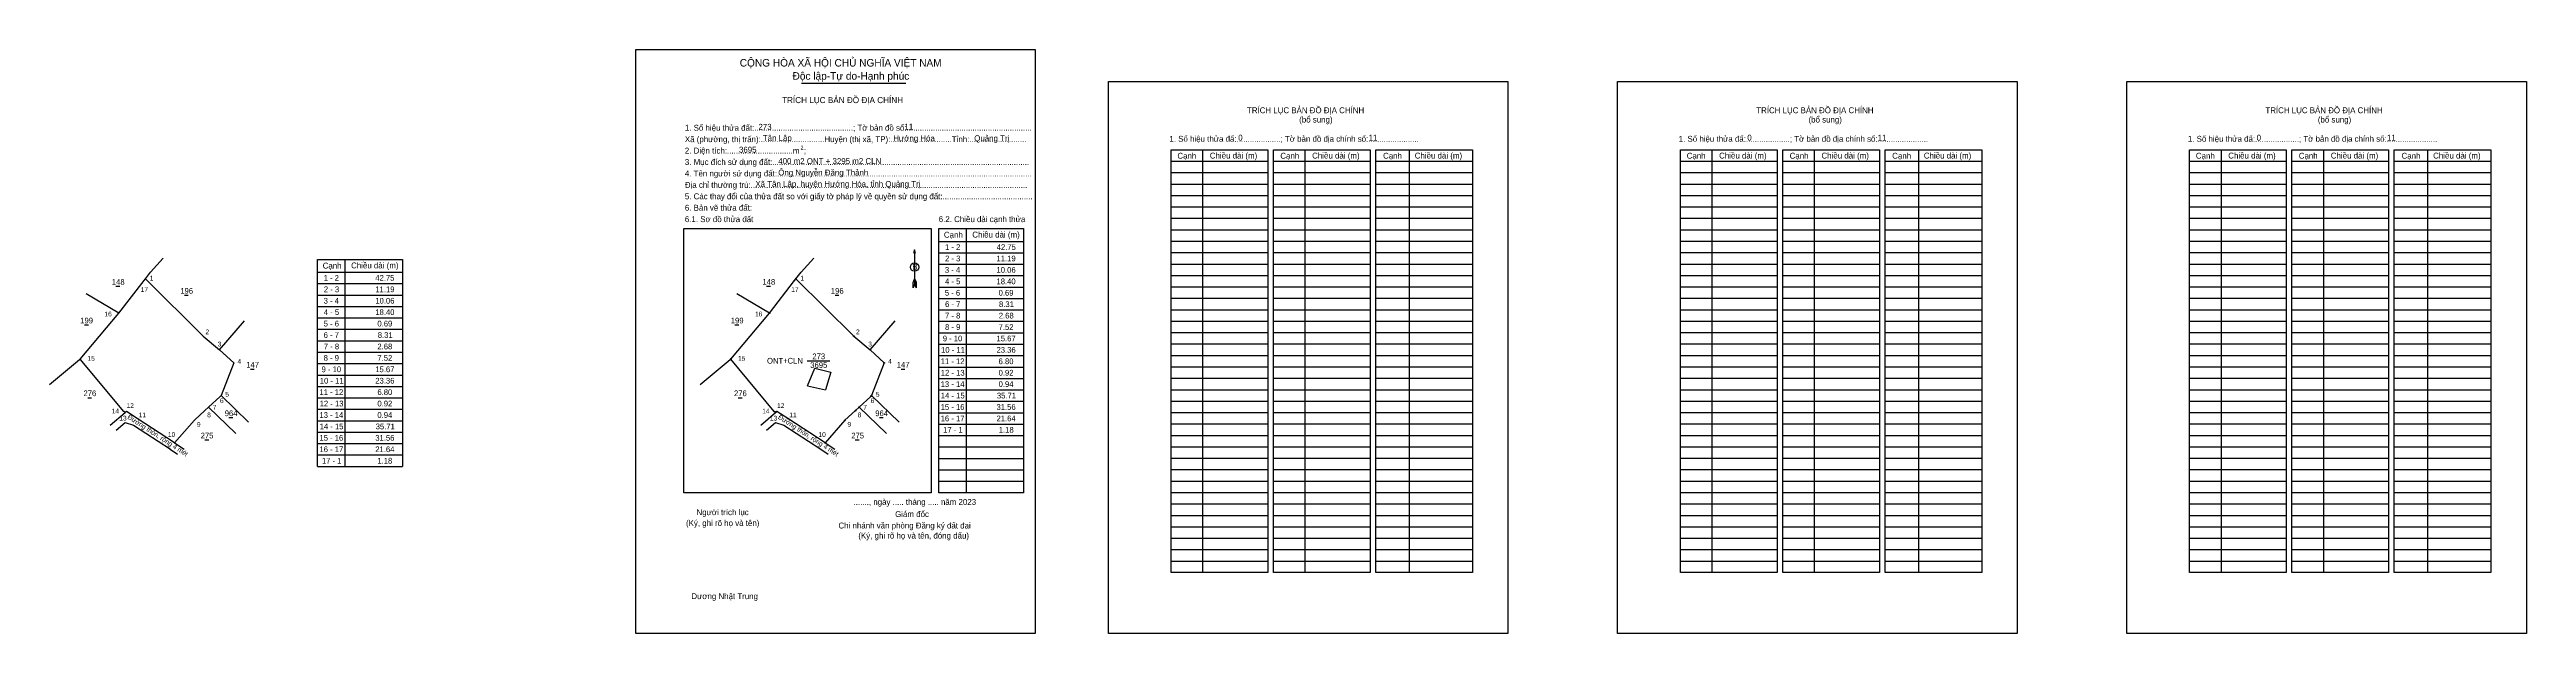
# Model space of a CAD drawing. Extents: x 547466 to 548766, y 1837315 to 1837622.
import ezdxf

# ---------------------------------------------------------------- set-up
doc = ezdxf.new("R2010")
doc.units = 0
for name, color, linetype in [('Level 1', 7, 'Continuous'), ('Level 10', 7, 'Continuous'), ('Level 11', 7, 'Continuous'), ('Level 13', 7, 'Continuous'), ('Level 2', 7, 'Continuous'), ('Level 23', 7, 'Continuous'), ('Level 27', 7, 'Continuous'), ('Level 36', 7, 'Continuous'), ('Level 52', 7, 'Continuous'), ('Level 6', 7, 'Continuous'), ('Level 7', 7, 'Continuous'), ('Level 9', 7, 'Continuous')]:
    doc.layers.add(name, color=color, linetype=linetype)

msp = doc.modelspace()

# ---------------------------------------------------------------- linework, layer by layer
at = {"layer": 'Level 1'}
for p, q in [((547774, 1837621.9), (547774, 1837621.9)), ((548022, 1837605.1), (548022, 1837605.1)), ((548054.9, 1837563.2), (548105.6, 1837563.2)), ((548071.4, 1837569.2), (548071.4, 1837347.2)), ((548108.6, 1837563.2), (548159.3, 1837563.2)), ((548125.1, 1837569.2), (548125.1, 1837347.2)), ((548162.3, 1837563.2), (548213, 1837563.2)), ((548179.8, 1837569.2), (548179.8, 1837347.2)), ((548322.1, 1837563.2), (548372.8, 1837563.2)), ((548338.6, 1837569.2), (548338.6, 1837347.2)), ((548375.8, 1837563.2), (548426.5, 1837563.2)), ((548392.3, 1837569.2), (548392.3, 1837347.2)), ((548429.5, 1837563.2), (548480.2, 1837563.2)), ((548447, 1837569.2), (548447, 1837347.2)), ((548589.2, 1837563.2), (548639.9, 1837563.2)), ((548605.7, 1837569.2), (548605.7, 1837347.2)), ((548642.9, 1837563.2), (548693.6, 1837563.2)), ((548659.4, 1837569.2), (548659.4, 1837347.2)), ((548696.6, 1837563.2), (548747.3, 1837563.2)), ((548714.1, 1837569.2), (548714.1, 1837347.2)), ((548054.9, 1837557.2), (548105.6, 1837557.2)), ((548054.9, 1837551.2), (548105.6, 1837551.2)), ((548108.6, 1837557.2), (548159.3, 1837557.2)), ((548108.6, 1837551.2), (548159.3, 1837551.2)), ((548162.3, 1837557.2), (548213, 1837557.2)), ((548162.3, 1837551.2), (548213, 1837551.2)), ((548322.1, 1837557.2), (548372.8, 1837557.2)), ((548322.1, 1837551.2), (548372.8, 1837551.2)), ((548375.8, 1837557.2), (548426.5, 1837557.2)), ((548375.8, 1837551.2), (548426.5, 1837551.2)), ((548429.5, 1837557.2), (548480.2, 1837557.2)), ((548429.5, 1837551.2), (548480.2, 1837551.2)), ((548589.2, 1837557.2), (548639.9, 1837557.2)), ((548589.2, 1837551.2), (548639.9, 1837551.2)), ((548642.9, 1837557.2), (548693.6, 1837557.2)), ((548642.9, 1837551.2), (548693.6, 1837551.2)), ((548696.6, 1837557.2), (548747.3, 1837557.2)), ((548696.6, 1837551.2), (548747.3, 1837551.2)), ((548054.9, 1837545.2), (548105.6, 1837545.2)), ((548054.9, 1837539.2), (548105.6, 1837539.2)), ((548108.6, 1837545.2), (548159.3, 1837545.2)), ((548108.6, 1837539.2), (548159.3, 1837539.2)), ((548162.3, 1837545.2), (548213, 1837545.2)), ((548162.3, 1837539.2), (548213, 1837539.2)), ((548322.1, 1837545.2), (548372.8, 1837545.2)), ((548322.1, 1837539.2), (548372.8, 1837539.2)), ((548375.8, 1837545.2), (548426.5, 1837545.2)), ((548375.8, 1837539.2), (548426.5, 1837539.2)), ((548429.5, 1837545.2), (548480.2, 1837545.2)), ((548429.5, 1837539.2), (548480.2, 1837539.2)), ((548589.2, 1837545.2), (548639.9, 1837545.2)), ((548589.2, 1837539.2), (548639.9, 1837539.2)), ((548642.9, 1837545.2), (548693.6, 1837545.2)), ((548642.9, 1837539.2), (548693.6, 1837539.2)), ((548696.6, 1837545.2), (548747.3, 1837545.2)), ((548696.6, 1837539.2), (548747.3, 1837539.2)), ((547799.2, 1837527.8), (547799.2, 1837527.8)), ((547947.4, 1837527.8), (547947.4, 1837389.1)), ((548054.9, 1837533.2), (548105.6, 1837533.2)), ((548054.9, 1837527.2), (548105.6, 1837527.2)), ((548108.6, 1837533.2), (548159.3, 1837533.2)), ((548108.6, 1837527.2), (548159.3, 1837527.2)), ((548162.3, 1837533.2), (548213, 1837533.2)), ((548162.3, 1837527.2), (548213, 1837527.2)), ((548322.1, 1837533.2), (548372.8, 1837533.2)), ((548322.1, 1837527.2), (548372.8, 1837527.2)), ((548375.8, 1837533.2), (548426.5, 1837533.2)), ((548375.8, 1837527.2), (548426.5, 1837527.2)), ((548429.5, 1837533.2), (548480.2, 1837533.2)), ((548429.5, 1837527.2), (548480.2, 1837527.2)), ((548589.2, 1837533.2), (548639.9, 1837533.2)), ((548589.2, 1837527.2), (548639.9, 1837527.2)), ((548642.9, 1837533.2), (548693.6, 1837533.2)), ((548642.9, 1837527.2), (548693.6, 1837527.2)), ((548696.6, 1837533.2), (548747.3, 1837533.2)), ((548696.6, 1837527.2), (548747.3, 1837527.2)), ((547920.3, 1837516.7), (547920.3, 1837498.6)), ((547933, 1837521.1), (547977.5, 1837521.1)), ((547933, 1837515.1), (547977.5, 1837515.1)), ((548054.9, 1837521.2), (548105.6, 1837521.2)), ((548054.9, 1837515.2), (548105.6, 1837515.2)), ((548108.6, 1837521.2), (548159.3, 1837521.2)), ((548108.6, 1837515.2), (548159.3, 1837515.2)), ((548162.3, 1837521.2), (548213, 1837521.2)), ((548162.3, 1837515.2), (548213, 1837515.2)), ((548322.1, 1837521.2), (548372.8, 1837521.2)), ((548322.1, 1837515.2), (548372.8, 1837515.2)), ((548375.8, 1837521.2), (548426.5, 1837521.2)), ((548375.8, 1837515.2), (548426.5, 1837515.2)), ((548429.5, 1837521.2), (548480.2, 1837521.2)), ((548429.5, 1837515.2), (548480.2, 1837515.2)), ((548589.2, 1837521.2), (548639.9, 1837521.2)), ((548589.2, 1837515.2), (548639.9, 1837515.2)), ((548642.9, 1837521.2), (548693.6, 1837521.2)), ((548642.9, 1837515.2), (548693.6, 1837515.2)), ((548696.6, 1837521.2), (548747.3, 1837521.2)), ((548696.6, 1837515.2), (548747.3, 1837515.2)), ((547920.3, 1837501.6), (547919.5, 1837499.7)), ((547919.5, 1837496.7), (547919.5, 1837499.7)), ((547920.3, 1837498.6), (547919.5, 1837496.7)), ((547920.3, 1837501.6), (547921.1, 1837499.7)), ((547920.3, 1837501.3), (547921.1, 1837499.4)), ((547920.3, 1837501), (547921.1, 1837499.2)), ((547920.3, 1837500.8), (547921.1, 1837498.9)), ((547920.3, 1837500.5), (547921.1, 1837498.6)), ((547920.3, 1837500.3), (547921.1, 1837498.4)), ((547920.3, 1837500), (547921.1, 1837498.1)), ((547920.3, 1837499.7), (547921.1, 1837497.8)), ((547920.3, 1837499.5), (547921.1, 1837497.6)), ((547920.3, 1837499.2), (547921.1, 1837497.3)), ((547920.3, 1837499), (547921.1, 1837497)), ((547920.3, 1837498.6), (547921.1, 1837496.7)), ((547921.1, 1837496.7), (547921.1, 1837499.7)), ((547933, 1837509.1), (547977.5, 1837509.1)), ((547933, 1837503.1), (547977.5, 1837503.1)), ((547933, 1837497.1), (547977.5, 1837497.1)), ((548054.9, 1837509.2), (548105.6, 1837509.2)), ((548054.9, 1837503.2), (548105.6, 1837503.2)), ((548054.9, 1837497.2), (548105.6, 1837497.2)), ((548108.6, 1837509.2), (548159.3, 1837509.2)), ((548108.6, 1837503.2), (548159.3, 1837503.2)), ((548108.6, 1837497.2), (548159.3, 1837497.2)), ((548162.3, 1837509.2), (548213, 1837509.2)), ((548162.3, 1837503.2), (548213, 1837503.2)), ((548162.3, 1837497.2), (548213, 1837497.2)), ((548322.1, 1837509.2), (548372.8, 1837509.2)), ((548322.1, 1837503.2), (548372.8, 1837503.2)), ((548322.1, 1837497.2), (548372.8, 1837497.2)), ((548375.8, 1837509.2), (548426.5, 1837509.2)), ((548375.8, 1837503.2), (548426.5, 1837503.2)), ((548375.8, 1837497.2), (548426.5, 1837497.2)), ((548429.5, 1837509.2), (548480.2, 1837509.2)), ((548429.5, 1837503.2), (548480.2, 1837503.2)), ((548429.5, 1837497.2), (548480.2, 1837497.2)), ((548589.2, 1837509.2), (548639.9, 1837509.2)), ((548589.2, 1837503.2), (548639.9, 1837503.2)), ((548589.2, 1837497.2), (548639.9, 1837497.2)), ((548642.9, 1837509.2), (548693.6, 1837509.2)), ((548642.9, 1837503.2), (548693.6, 1837503.2)), ((548642.9, 1837497.2), (548693.6, 1837497.2)), ((548696.6, 1837509.2), (548747.3, 1837509.2)), ((548696.6, 1837503.2), (548747.3, 1837503.2)), ((548696.6, 1837497.2), (548747.3, 1837497.2)), ((547933, 1837491.1), (547977.5, 1837491.1)), ((547933, 1837485.1), (547977.5, 1837485.1)), ((548054.9, 1837491.2), (548105.6, 1837491.2)), ((548054.9, 1837485.2), (548105.6, 1837485.2)), ((548108.6, 1837491.2), (548159.3, 1837491.2)), ((548108.6, 1837485.2), (548159.3, 1837485.2)), ((548162.3, 1837491.2), (548213, 1837491.2)), ((548162.3, 1837485.2), (548213, 1837485.2)), ((548322.1, 1837491.2), (548372.8, 1837491.2)), ((548322.1, 1837485.2), (548372.8, 1837485.2)), ((548375.8, 1837491.2), (548426.5, 1837491.2)), ((548375.8, 1837485.2), (548426.5, 1837485.2)), ((548429.5, 1837491.2), (548480.2, 1837491.2)), ((548429.5, 1837485.2), (548480.2, 1837485.2)), ((548589.2, 1837491.2), (548639.9, 1837491.2)), ((548589.2, 1837485.2), (548639.9, 1837485.2)), ((548642.9, 1837491.2), (548693.6, 1837491.2)), ((548642.9, 1837485.2), (548693.6, 1837485.2)), ((548696.6, 1837491.2), (548747.3, 1837491.2)), ((548696.6, 1837485.2), (548747.3, 1837485.2)), ((547933, 1837479.1), (547977.5, 1837479.1)), ((547933, 1837473.1), (547977.5, 1837473.1)), ((548054.9, 1837479.2), (548105.6, 1837479.2)), ((548054.9, 1837473.2), (548105.6, 1837473.2)), ((548108.6, 1837479.2), (548159.3, 1837479.2)), ((548108.6, 1837473.2), (548159.3, 1837473.2)), ((548162.3, 1837479.2), (548213, 1837479.2)), ((548162.3, 1837473.2), (548213, 1837473.2)), ((548322.1, 1837479.2), (548372.8, 1837479.2)), ((548322.1, 1837473.2), (548372.8, 1837473.2)), ((548375.8, 1837479.2), (548426.5, 1837479.2)), ((548375.8, 1837473.2), (548426.5, 1837473.2)), ((548429.5, 1837479.2), (548480.2, 1837479.2)), ((548429.5, 1837473.2), (548480.2, 1837473.2)), ((548589.2, 1837479.2), (548639.9, 1837479.2)), ((548589.2, 1837473.2), (548639.9, 1837473.2)), ((548642.9, 1837479.2), (548693.6, 1837479.2)), ((548642.9, 1837473.2), (548693.6, 1837473.2)), ((548696.6, 1837479.2), (548747.3, 1837479.2)), ((548696.6, 1837473.2), (548747.3, 1837473.2)), ((547933, 1837467.1), (547977.5, 1837467.1)), ((547933, 1837461.1), (547977.5, 1837461.1)), ((548054.9, 1837467.2), (548105.6, 1837467.2)), ((548054.9, 1837461.2), (548105.6, 1837461.2)), ((548108.6, 1837467.2), (548159.3, 1837467.2)), ((548108.6, 1837461.2), (548159.3, 1837461.2)), ((548162.3, 1837467.2), (548213, 1837467.2)), ((548162.3, 1837461.2), (548213, 1837461.2)), ((548322.1, 1837467.2), (548372.8, 1837467.2)), ((548322.1, 1837461.2), (548372.8, 1837461.2)), ((548375.8, 1837467.2), (548426.5, 1837467.2)), ((548375.8, 1837461.2), (548426.5, 1837461.2)), ((548429.5, 1837467.2), (548480.2, 1837467.2)), ((548429.5, 1837461.2), (548480.2, 1837461.2)), ((548589.2, 1837467.2), (548639.9, 1837467.2)), ((548589.2, 1837461.2), (548639.9, 1837461.2)), ((548642.9, 1837467.2), (548693.6, 1837467.2)), ((548642.9, 1837461.2), (548693.6, 1837461.2)), ((548696.6, 1837467.2), (548747.3, 1837467.2)), ((548696.6, 1837461.2), (548747.3, 1837461.2)), ((547933, 1837455.1), (547977.5, 1837455.1)), ((547933, 1837449.1), (547977.5, 1837449.1)), ((548054.9, 1837455.2), (548105.6, 1837455.2)), ((548054.9, 1837449.2), (548105.6, 1837449.2)), ((548108.6, 1837455.2), (548159.3, 1837455.2)), ((548108.6, 1837449.2), (548159.3, 1837449.2)), ((548162.3, 1837455.2), (548213, 1837455.2)), ((548162.3, 1837449.2), (548213, 1837449.2)), ((548322.1, 1837455.2), (548372.8, 1837455.2)), ((548322.1, 1837449.2), (548372.8, 1837449.2)), ((548375.8, 1837455.2), (548426.5, 1837455.2)), ((548375.8, 1837449.2), (548426.5, 1837449.2)), ((548429.5, 1837455.2), (548480.2, 1837455.2)), ((548429.5, 1837449.2), (548480.2, 1837449.2)), ((548589.2, 1837455.2), (548639.9, 1837455.2)), ((548589.2, 1837449.2), (548639.9, 1837449.2)), ((548642.9, 1837455.2), (548693.6, 1837455.2)), ((548642.9, 1837449.2), (548693.6, 1837449.2)), ((548696.6, 1837455.2), (548747.3, 1837455.2)), ((548696.6, 1837449.2), (548747.3, 1837449.2)), ((547933, 1837443.1), (547977.5, 1837443.1)), ((547933, 1837437.1), (547977.5, 1837437.1)), ((548054.9, 1837443.2), (548105.6, 1837443.2)), ((548054.9, 1837437.2), (548105.6, 1837437.2)), ((548108.6, 1837443.2), (548159.3, 1837443.2)), ((548108.6, 1837437.2), (548159.3, 1837437.2)), ((548162.3, 1837443.2), (548213, 1837443.2)), ((548162.3, 1837437.2), (548213, 1837437.2)), ((548322.1, 1837443.2), (548372.8, 1837443.2)), ((548322.1, 1837437.2), (548372.8, 1837437.2)), ((548375.8, 1837443.2), (548426.5, 1837443.2)), ((548375.8, 1837437.2), (548426.5, 1837437.2)), ((548429.5, 1837443.2), (548480.2, 1837443.2)), ((548429.5, 1837437.2), (548480.2, 1837437.2)), ((548589.2, 1837443.2), (548639.9, 1837443.2)), ((548589.2, 1837437.2), (548639.9, 1837437.2)), ((548642.9, 1837443.2), (548693.6, 1837443.2)), ((548642.9, 1837437.2), (548693.6, 1837437.2)), ((548696.6, 1837443.2), (548747.3, 1837443.2)), ((548696.6, 1837437.2), (548747.3, 1837437.2)), ((547933, 1837431.1), (547977.5, 1837431.1)), ((547933, 1837425.1), (547977.5, 1837425.1)), ((547933, 1837419.1), (547977.5, 1837419.1)), ((548054.9, 1837431.2), (548105.6, 1837431.2)), ((548054.9, 1837425.2), (548105.6, 1837425.2)), ((548054.9, 1837419.2), (548105.6, 1837419.2)), ((548108.6, 1837431.2), (548159.3, 1837431.2)), ((548108.6, 1837425.2), (548159.3, 1837425.2)), ((548108.6, 1837419.2), (548159.3, 1837419.2)), ((548162.3, 1837431.2), (548213, 1837431.2)), ((548162.3, 1837425.2), (548213, 1837425.2)), ((548162.3, 1837419.2), (548213, 1837419.2)), ((548322.1, 1837431.2), (548372.8, 1837431.2)), ((548322.1, 1837425.2), (548372.8, 1837425.2)), ((548322.1, 1837419.2), (548372.8, 1837419.2)), ((548375.8, 1837431.2), (548426.5, 1837431.2)), ((548375.8, 1837425.2), (548426.5, 1837425.2)), ((548375.8, 1837419.2), (548426.5, 1837419.2)), ((548429.5, 1837431.2), (548480.2, 1837431.2)), ((548429.5, 1837425.2), (548480.2, 1837425.2)), ((548429.5, 1837419.2), (548480.2, 1837419.2)), ((548589.2, 1837431.2), (548639.9, 1837431.2)), ((548589.2, 1837425.2), (548639.9, 1837425.2)), ((548589.2, 1837419.2), (548639.9, 1837419.2)), ((548642.9, 1837431.2), (548693.6, 1837431.2)), ((548642.9, 1837425.2), (548693.6, 1837425.2)), ((548642.9, 1837419.2), (548693.6, 1837419.2)), ((548696.6, 1837431.2), (548747.3, 1837431.2)), ((548696.6, 1837425.2), (548747.3, 1837425.2)), ((548696.6, 1837419.2), (548747.3, 1837419.2)), ((547933, 1837413.1), (547977.5, 1837413.1)), ((547933, 1837407.1), (547977.5, 1837407.1)), ((548054.9, 1837413.2), (548105.6, 1837413.2)), ((548054.9, 1837407.2), (548105.6, 1837407.2)), ((548108.6, 1837413.2), (548159.3, 1837413.2)), ((548108.6, 1837407.2), (548159.3, 1837407.2)), ((548162.3, 1837413.2), (548213, 1837413.2)), ((548162.3, 1837407.2), (548213, 1837407.2)), ((548322.1, 1837413.2), (548372.8, 1837413.2)), ((548322.1, 1837407.2), (548372.8, 1837407.2)), ((548375.8, 1837413.2), (548426.5, 1837413.2)), ((548375.8, 1837407.2), (548426.5, 1837407.2)), ((548429.5, 1837413.2), (548480.2, 1837413.2)), ((548429.5, 1837407.2), (548480.2, 1837407.2)), ((548589.2, 1837413.2), (548639.9, 1837413.2)), ((548589.2, 1837407.2), (548639.9, 1837407.2)), ((548642.9, 1837413.2), (548693.6, 1837413.2)), ((548642.9, 1837407.2), (548693.6, 1837407.2)), ((548696.6, 1837413.2), (548747.3, 1837413.2)), ((548696.6, 1837407.2), (548747.3, 1837407.2)), ((547933, 1837401.1), (547977.5, 1837401.1)), ((547933, 1837395.1), (547977.5, 1837395.1)), ((548054.9, 1837401.2), (548105.6, 1837401.2)), ((548054.9, 1837395.2), (548105.6, 1837395.2)), ((548108.6, 1837401.2), (548159.3, 1837401.2)), ((548108.6, 1837395.2), (548159.3, 1837395.2)), ((548162.3, 1837401.2), (548213, 1837401.2)), ((548162.3, 1837395.2), (548213, 1837395.2)), ((548322.1, 1837401.2), (548372.8, 1837401.2)), ((548322.1, 1837395.2), (548372.8, 1837395.2)), ((548375.8, 1837401.2), (548426.5, 1837401.2)), ((548375.8, 1837395.2), (548426.5, 1837395.2)), ((548429.5, 1837401.2), (548480.2, 1837401.2)), ((548429.5, 1837395.2), (548480.2, 1837395.2)), ((548589.2, 1837401.2), (548639.9, 1837401.2)), ((548589.2, 1837395.2), (548639.9, 1837395.2)), ((548642.9, 1837401.2), (548693.6, 1837401.2)), ((548642.9, 1837395.2), (548693.6, 1837395.2)), ((548696.6, 1837401.2), (548747.3, 1837401.2)), ((548696.6, 1837395.2), (548747.3, 1837395.2)), ((547929, 1837389.1), (547929, 1837389.1)), ((548054.9, 1837389.2), (548105.6, 1837389.2)), ((548054.9, 1837383.2), (548105.6, 1837383.2)), ((548108.6, 1837389.2), (548159.3, 1837389.2)), ((548108.6, 1837383.2), (548159.3, 1837383.2)), ((548162.3, 1837389.2), (548213, 1837389.2)), ((548162.3, 1837383.2), (548213, 1837383.2)), ((548322.1, 1837389.2), (548372.8, 1837389.2)), ((548322.1, 1837383.2), (548372.8, 1837383.2)), ((548375.8, 1837389.2), (548426.5, 1837389.2)), ((548375.8, 1837383.2), (548426.5, 1837383.2)), ((548429.5, 1837389.2), (548480.2, 1837389.2)), ((548429.5, 1837383.2), (548480.2, 1837383.2)), ((548589.2, 1837389.2), (548639.9, 1837389.2)), ((548589.2, 1837383.2), (548639.9, 1837383.2)), ((548642.9, 1837389.2), (548693.6, 1837389.2)), ((548642.9, 1837383.2), (548693.6, 1837383.2)), ((548696.6, 1837389.2), (548747.3, 1837389.2)), ((548696.6, 1837383.2), (548747.3, 1837383.2)), ((548054.9, 1837377.2), (548105.6, 1837377.2)), ((548054.9, 1837371.2), (548105.6, 1837371.2)), ((548108.6, 1837377.2), (548159.3, 1837377.2)), ((548108.6, 1837371.2), (548159.3, 1837371.2)), ((548162.3, 1837377.2), (548213, 1837377.2)), ((548162.3, 1837371.2), (548213, 1837371.2)), ((548322.1, 1837377.2), (548372.8, 1837377.2)), ((548322.1, 1837371.2), (548372.8, 1837371.2)), ((548375.8, 1837377.2), (548426.5, 1837377.2)), ((548375.8, 1837371.2), (548426.5, 1837371.2)), ((548429.5, 1837377.2), (548480.2, 1837377.2)), ((548429.5, 1837371.2), (548480.2, 1837371.2)), ((548589.2, 1837377.2), (548639.9, 1837377.2)), ((548589.2, 1837371.2), (548639.9, 1837371.2)), ((548642.9, 1837377.2), (548693.6, 1837377.2)), ((548642.9, 1837371.2), (548693.6, 1837371.2)), ((548696.6, 1837377.2), (548747.3, 1837377.2)), ((548696.6, 1837371.2), (548747.3, 1837371.2)), ((548054.9, 1837365.2), (548105.6, 1837365.2)), ((548054.9, 1837359.2), (548105.6, 1837359.2)), ((548108.6, 1837365.2), (548159.3, 1837365.2)), ((548108.6, 1837359.2), (548159.3, 1837359.2)), ((548162.3, 1837365.2), (548213, 1837365.2)), ((548162.3, 1837359.2), (548213, 1837359.2)), ((548322.1, 1837365.2), (548372.8, 1837365.2)), ((548322.1, 1837359.2), (548372.8, 1837359.2)), ((548375.8, 1837365.2), (548426.5, 1837365.2)), ((548375.8, 1837359.2), (548426.5, 1837359.2)), ((548429.5, 1837365.2), (548480.2, 1837365.2)), ((548429.5, 1837359.2), (548480.2, 1837359.2)), ((548589.2, 1837365.2), (548639.9, 1837365.2)), ((548589.2, 1837359.2), (548639.9, 1837359.2)), ((548642.9, 1837365.2), (548693.6, 1837365.2)), ((548642.9, 1837359.2), (548693.6, 1837359.2)), ((548696.6, 1837365.2), (548747.3, 1837365.2)), ((548696.6, 1837359.2), (548747.3, 1837359.2)), ((548054.9, 1837353.2), (548105.6, 1837353.2)), ((548108.6, 1837353.2), (548159.3, 1837353.2)), ((548162.3, 1837353.2), (548213, 1837353.2)), ((548322.1, 1837353.2), (548372.8, 1837353.2)), ((548375.8, 1837353.2), (548426.5, 1837353.2)), ((548429.5, 1837353.2), (548480.2, 1837353.2)), ((548589.2, 1837353.2), (548639.9, 1837353.2)), ((548642.9, 1837353.2), (548693.6, 1837353.2)), ((548696.6, 1837353.2), (548747.3, 1837353.2)), ((547983.6, 1837315.1), (547983.6, 1837315.1)), ((548231.6, 1837315.1), (548231.6, 1837315.1))]:
    msp.add_line(p, q, dxfattribs=at)
for points in [[(548054.9, 1837569.2), (548105.6, 1837569.2), (548105.6, 1837347.2), (548054.9, 1837347.2)], [(548108.6, 1837569.2), (548159.3, 1837569.2), (548159.3, 1837347.2), (548108.6, 1837347.2)], [(548162.3, 1837569.2), (548213, 1837569.2), (548213, 1837347.2), (548162.3, 1837347.2)], [(548322.1, 1837569.2), (548372.8, 1837569.2), (548372.8, 1837347.2), (548322.1, 1837347.2)], [(548375.8, 1837569.2), (548426.5, 1837569.2), (548426.5, 1837347.2), (548375.8, 1837347.2)], [(548429.5, 1837569.2), (548480.2, 1837569.2), (548480.2, 1837347.2), (548429.5, 1837347.2)], [(548589.2, 1837569.2), (548639.9, 1837569.2), (548639.9, 1837347.2), (548589.2, 1837347.2)], [(548642.9, 1837569.2), (548693.6, 1837569.2), (548693.6, 1837347.2), (548642.9, 1837347.2)], [(548696.6, 1837569.2), (548747.3, 1837569.2), (548747.3, 1837347.2), (548696.6, 1837347.2)], [(547799.2, 1837527.8), (547929, 1837527.8), (547929, 1837389.1), (547799.2, 1837389.1)], [(547933, 1837527.8), (547977.5, 1837527.8), (547977.5, 1837389.1), (547933, 1837389.1)]]:
    msp.add_lwpolyline(points, close=True, dxfattribs=at)
msp.add_lwpolyline([(547920.8, 1837514.8), (547920.3, 1837516.7), (547919.8, 1837514.8)], dxfattribs=at)
msp.add_circle((547920.3, 1837507.6), 2.21, dxfattribs=at)
at = {"layer": 'Level 10'}
for p, q in [((547860.8, 1837505), (547867.4, 1837512.3)), ((547823.6, 1837458.9), (547823.9, 1837459.3)), ((547839.6, 1837424.6), (547847.4, 1837431.2))]:
    msp.add_line(p, q, dxfattribs=at)
msp.add_lwpolyline([(547823.9, 1837459.3), (547844.2, 1837483.4), (547857.4, 1837500.6), (547858.1, 1837501.5), (547888.4, 1837471.3), (547897, 1837464.2), (547904.4, 1837457.3), (547897.8, 1837440.1), (547897.3, 1837439.7), (547891.2, 1837434), (547889.3, 1837432.2), (547883.8, 1837427.1), (547873.4, 1837415.3), (547853.8, 1837428.1), (547848.1, 1837431.8), (547847.4, 1837431.2), (547846.7, 1837431.8)], close=True, dxfattribs=at)
msp.add_lwpolyline([(547842.7, 1837422), (547847.4, 1837426), (547851.8, 1837424.6), (547871.2, 1837412)], dxfattribs=at)
at = {"layer": 'Level 11'}
for centre in [(547857.4, 1837500.6), (547858.1, 1837501.5), (547844.2, 1837483.4), (547888.4, 1837471.3), (547823.9, 1837459.3), (547823.9, 1837459.3), (547897, 1837464.2), (547904.4, 1837457.3), (547846.7, 1837431.8), (547848.1, 1837431.8), (547889.3, 1837432.2), (547891.2, 1837434), (547897.3, 1837439.7), (547897.8, 1837440.1), (547847.4, 1837431.2), (547853.8, 1837428.1), (547883.8, 1837427.1), (547873.4, 1837415.3)]:
    msp.add_circle(centre, 0.2, dxfattribs=at)
at = {"layer": 'Level 13'}
for p, q in [((547861, 1837604.1), (547915.7, 1837604.1)), ((547864.2, 1837445.2), (547867.9, 1837454.5)), ((547864.2, 1837445.2), (547873.5, 1837443.2)), ((547867.9, 1837454.5), (547876.4, 1837452.4)), ((547876.4, 1837452.4), (547873.5, 1837443.2))]:
    msp.add_line(p, q, dxfattribs=at)
at = {"layer": 'Level 2'}
for points in [[(547774, 1837621.9), (547983.6, 1837621.9), (547983.6, 1837315.1), (547774, 1837315.1)], [(548022, 1837605.1), (548231.6, 1837605.1), (548231.6, 1837315.1), (548022, 1837315.1)], [(548289.1, 1837605.1), (548498.8, 1837605.1), (548498.8, 1837315.1), (548289.1, 1837315.1)], [(548556.3, 1837605.1), (548765.9, 1837605.1), (548765.9, 1837315.1), (548556.3, 1837315.1)]]:
    msp.add_lwpolyline(points, close=True, dxfattribs=at)
at = {"layer": 'Level 23'}
msp.add_line((547871.1, 1837412), (547874.9, 1837409.4), dxfattribs=at)
at = {"layer": 'Level 27'}
for p, q in [((547858.1, 1837501.5), (547860.8, 1837505)), ((547844.2, 1837483.4), (547827, 1837493.6)), ((547897, 1837464.2), (547910.1, 1837479.3)), ((547823.6, 1837458.9), (547807.8, 1837445.8)), ((547891.2, 1837434), (547905.6, 1837420.1)), ((547897.8, 1837440.1), (547912.2, 1837426.2)), ((547873.4, 1837415.3), (547878.4, 1837411.9))]:
    msp.add_line(p, q, dxfattribs=at)
at = {"layer": 'Level 7'}
for p, q in [((547519.5, 1837505), (547526.1, 1837512.3)), ((547607.1, 1837511.6), (547651.6, 1837511.6)), ((547607.1, 1837402.9), (547607.1, 1837511.6)), ((547621.5, 1837511.6), (547621.5, 1837402.9)), ((547651.6, 1837511.6), (547651.6, 1837402.9)), ((547501.3, 1837497.5), (547503.4, 1837497.5)), ((547516.8, 1837501.5), (547519.5, 1837505)), ((547607.1, 1837504.9), (547651.6, 1837504.9)), ((547607.1, 1837498.9), (547651.6, 1837498.9)), ((547502.9, 1837483.4), (547485.7, 1837493.6)), ((547537.3, 1837492.8), (547539.3, 1837492.8)), ((547607.1, 1837492.9), (547651.6, 1837492.9)), ((547607.1, 1837486.9), (547651.6, 1837486.9)), ((547484.8, 1837477.2), (547486.9, 1837477.2)), ((547555.7, 1837464.2), (547568.8, 1837479.3)), ((547607.1, 1837480.9), (547651.6, 1837480.9)), ((547607.1, 1837474.9), (547651.6, 1837474.9)), ((547482.3, 1837458.9), (547466.5, 1837445.8)), ((547482.3, 1837458.9), (547482.6, 1837459.3)), ((547607.1, 1837468.9), (547651.6, 1837468.9)), ((547607.1, 1837462.9), (547651.6, 1837462.9)), ((547571.9, 1837454), (547573.9, 1837454)), ((547607.1, 1837456.9), (547651.6, 1837456.9)), ((547607.1, 1837450.9), (547651.6, 1837450.9)), ((547607.1, 1837444.9), (547651.6, 1837444.9)), ((547486.5, 1837439), (547488.5, 1837439)), ((547549.9, 1837434), (547564.3, 1837420.1)), ((547556.5, 1837440.1), (547570.9, 1837426.2)), ((547607.1, 1837438.9), (547651.6, 1837438.9)), ((547607.1, 1837432.9), (547651.6, 1837432.9)), ((547498.3, 1837424.6), (547506.1, 1837431.2)), ((547560.6, 1837428.5), (547562.6, 1837428.5)), ((547607.1, 1837426.9), (547651.6, 1837426.9)), ((547607.1, 1837420.9), (547651.6, 1837420.9)), ((547529.8, 1837412), (547533.6, 1837409.4)), ((547532.1, 1837415.3), (547537.1, 1837411.9)), ((547547.9, 1837416.8), (547550, 1837416.8)), ((547607.1, 1837414.9), (547651.6, 1837414.9)), ((547607.1, 1837408.9), (547651.6, 1837408.9)), ((547607.1, 1837402.9), (547651.6, 1837402.9))]:
    msp.add_line(p, q, dxfattribs=at)
msp.add_lwpolyline([(547482.6, 1837459.3), (547502.9, 1837483.4), (547516.1, 1837500.6), (547516.8, 1837501.5), (547547.1, 1837471.3), (547555.7, 1837464.2), (547563.1, 1837457.3), (547556.5, 1837440.1), (547556, 1837439.7), (547549.9, 1837434), (547548, 1837432.2), (547542.5, 1837427.1), (547532.1, 1837415.3), (547512.5, 1837428.1), (547506.8, 1837431.8), (547506.1, 1837431.2), (547505.4, 1837431.8)], close=True, dxfattribs=at)
msp.add_lwpolyline([(547501.4, 1837422), (547506.1, 1837426), (547510.5, 1837424.6), (547529.9, 1837412)], dxfattribs=at)
at = {"layer": 'Level 9'}
for p, q in [((547842.6, 1837497.5), (547844.7, 1837497.5)), ((547878.6, 1837492.8), (547880.6, 1837492.8)), ((547826.1, 1837477.2), (547828.2, 1837477.2)), ((547863.9, 1837458.4), (547875.9, 1837458.4)), ((547913.2, 1837454), (547915.2, 1837454)), ((547827.8, 1837439), (547829.8, 1837439)), ((547901.9, 1837428.5), (547903.9, 1837428.5)), ((547889.2, 1837416.8), (547891.3, 1837416.8))]:
    msp.add_line(p, q, dxfattribs=at)

# ---------------------------------------------------------------- texts
at = {"layer": 'Level 1'}
for s, height, p in [('TRÍCH LỤC BẢN ĐỒ ĐỊA CHÍNH', 3.2, (547850.8, 1837593.7)), ('TRÍCH LỤC BẢN ĐỒ ĐỊA CHÍNH', 3.1, (548094.7, 1837588.4)), ('TRÍCH LỤC BẢN ĐỒ ĐỊA CHÍNH', 3.1, (548361.9, 1837588.4)), ('TRÍCH LỤC BẢN ĐỒ ĐỊA CHÍNH', 3.1, (548629, 1837588.4)), ('Xã (phường, thị trấn):.............................Huyện (thị xã, TP):............................Tỉnh:..........................', 3.1, (547799.8, 1837573.2)), ('1. Số hiệu thửa đất:.............................................; Tờ bản đồ số:.........................................................', 3.1, (547799.8, 1837579.2)), ('1. Số hiệu thửa đấ:....................; Tờ bản đồ địa chính số:.......................', 3.1, (548054, 1837573.4)), ('(bổ sung)', 3.1, (548122.1, 1837583.5)), ('1. Số hiệu thửa đấ:....................; Tờ bản đồ địa chính số:.......................', 3.1, (548321.2, 1837573.4)), ('(bổ sung)', 3.1, (548389.3, 1837583.5)), ('1. Số hiệu thửa đấ:....................; Tờ bản đồ địa chính số:.......................', 3.1, (548588.3, 1837573.4)), ('(bổ sung)', 3.1, (548656.5, 1837583.5)), ('2. Diện tích:..............................m  ;', 3.1, (547799.8, 1837567.2)), ('3. Mục đích sử dụng đất:.....................................................................................................................', 3.1, (547799.8, 1837561.2)), ('2', 2, (547860.5, 1837569.3)), ('Cạnh', 3.1, (548058.2, 1837564.5)), ('Chiều dài (m)', 3.1, (548075.2, 1837564.6)), ('Cạnh', 3.1, (548112.2, 1837564.5)), ('Chiều dài (m)', 3.1, (548128.9, 1837564.6)), ('Cạnh', 3.1, (548166.1, 1837564.5)), ('Chiều dài (m)', 3.1, (548182.7, 1837564.6)), ('Cạnh', 3.1, (548325.4, 1837564.5)), ('Chiều dài (m)', 3.1, (548342.4, 1837564.6)), ('Cạnh', 3.1, (548379.4, 1837564.5)), ('Chiều dài (m)', 3.1, (548396.1, 1837564.6)), ('Cạnh', 3.1, (548433.2, 1837564.5)), ('Chiều dài (m)', 3.1, (548449.8, 1837564.6)), ('Cạnh', 3.1, (548592.5, 1837564.5)), ('Chiều dài (m)', 3.1, (548609.5, 1837564.6)), ('Cạnh', 3.1, (548646.5, 1837564.5)), ('Chiều dài (m)', 3.1, (548663.3, 1837564.6)), ('Cạnh', 3.1, (548700.4, 1837564.5)), ('Chiều dài (m)', 3.1, (548717, 1837564.6)), ('4. Tên người sử dụng đất:....................................................................................................................', 3.1, (547799.8, 1837555.2)), ('Địa chỉ thường trú:..............................................................................................................................', 3.1, (547799.8, 1837549.2)), ('5. Các thay đổi của thửa đất so với giấy tờ pháp lý về quyền sử dụng đất:.........................................', 3.1, (547799.8, 1837543.2)), ('6. Bản vẽ thửa đất:', 3.1, (547799.8, 1837537.2)), ('6.1. Sơ đồ thửa đất', 3.1, (547799.8, 1837531.2)), ('6.2. Chiều dài cạnh thửa', 3.1, (547933, 1837531.2)), ('Cạnh', 3.1, (547935.7, 1837523)), ('Chiều dài (m)', 3.1, (547950.6, 1837523.1)), ('B', 3, (547919.2, 1837506.2)), ('Người trích lục', 3.1, (547805.9, 1837377.3)), ('......., ngày ..... tháng ..... năm 2023', 3.1, (547888.3, 1837382.7)), ('Giám đốc', 3.1, (547910.1, 1837376.3)), ('(Ký, ghi rõ họ và tên)', 3.1, (547800.4, 1837371.6)), ('Chi nhánh văn phòng Đăng ký đất đai', 3.1, (547880.4, 1837370.3)), ('(Ký, ghi rõ họ và tên, đóng dấu)', 3.1, (547890.8, 1837365)), ('Dương Nhật Trung', 3.1, (547803.2, 1837333.2))]:
    msp.add_text(s, height=height, dxfattribs=at).set_placement(p)
at = {"layer": 'Level 10'}
msp.add_text('Đường thôn, rộng 4 mét', height=2.5, rotation=326.8643, dxfattribs=at).set_placement((547848.4, 1837428.2))
at = {"layer": 'Level 13'}
for s, height, p in [('CỘNG HÒA XÃ HỘI CHỦ NGHĨA VIỆT NAM', 3.96, (547828.6, 1837612.9)), ('Độc lập-Tự do-Hạnh phúc', 3.96, (547856.3, 1837606)), ('ONT+CLN', 3, (547842.9, 1837456.9)), ('3695', 3, (547865.6, 1837454.6)), ('273', 3, (547866.7, 1837459.2))]:
    msp.add_text(s, height=height, dxfattribs=at).set_placement(p)
at = {"layer": 'Level 36'}
for s, p in [('148', (547840.5, 1837498.3)), ('196', (547876.4, 1837493.6)), ('199', (547823.9, 1837478)), ('147', (547911, 1837454.8)), ('276', (547825.6, 1837439.8)), ('964', (547899.7, 1837429.3)), ('275', (547887.1, 1837417.6))]:
    msp.add_text(s, height=3, dxfattribs=at).set_placement(p)
at = {"layer": 'Level 52'}
for s, p in [('2 - 3', (547936.3, 1837510.6)), ('1 - 2', (547936.3, 1837516.6)), ('42.75', (547963.4, 1837516.6)), ('11.19', (547963.3, 1837510.6)), ('3 - 4', (547936.2, 1837504.6)), ('4 - 5', (547936.3, 1837498.6)), ('10.06', (547963.3, 1837504.6)), ('18.40', (547963.3, 1837498.6)), ('5 - 6', (547936.2, 1837492.6)), ('6 - 7', (547936.3, 1837486.6)), ('7 - 8', (547936.3, 1837480.6)), ('0.69', (547964.4, 1837492.6)), ('2.68', (547964.5, 1837480.6)), ('8.31', (547964.6, 1837486.6)), ('9 - 10', (547935.1, 1837468.6)), ('8 - 9', (547936.3, 1837474.6)), ('15.67', (547963.3, 1837468.6)), ('7.52', (547964.4, 1837474.6)), ('11 - 12', (547934, 1837456.6)), ('10 - 11', (547934.2, 1837462.6)), ('23.36', (547963.3, 1837462.6)), ('6.80', (547964.4, 1837456.6)), ('13 - 14', (547934, 1837444.6)), ('12 - 13', (547934.1, 1837450.6)), ('0.92', (547964.4, 1837450.6)), ('0.94', (547964.4, 1837444.6)), ('15 - 16', (547934, 1837432.6)), ('14 - 15', (547934.1, 1837438.6)), ('31.56', (547963.3, 1837432.6)), ('35.71', (547963.5, 1837438.6)), ('16 - 17', (547934, 1837426.6)), ('17 - 1', (547935.3, 1837420.6)), ('21.64', (547963.3, 1837426.6)), ('1.18', (547964.5, 1837420.6))]:
    msp.add_text(s, height=3, dxfattribs=at).set_placement(p)
at = {"layer": 'Level 6'}
for s, p in [('273', (547838.4, 1837579.7)), ('Tân Lập', (547840.7, 1837573.8)), ('Hướng Hóa', (547909.1, 1837573.7)), ('11', (547915, 1837579.8)), ('Quảng Trị', (547951.6, 1837573.7)), ('0', (548090.1, 1837574)), ('11', (548158.5, 1837574)), ('0', (548357.2, 1837574)), ('11', (548425.6, 1837574)), ('0', (548624.4, 1837574)), ('11', (548692.8, 1837574)), ('3695', (547828.2, 1837567.7)), ('400 m2 ONT + 3295 m2 CLN', (547848.8, 1837561.7)), ('Xã Tân Lập, huyện Hướng Hóa, tỉnh Quảng Trị', (547836.8, 1837549.7)), ('Ông Nguyễn Đăng Thảnh', (547848.8, 1837555.7))]:
    msp.add_text(s, height=3.1, dxfattribs=at).set_placement(p)
at = {"layer": 'Level 7'}
for s, height, p in [('Cạnh', 3.1, (547609.8, 1837506.8)), ('Chiều dài (m)', 3.1, (547624.7, 1837506.9)), ('148', 3, (547499.2, 1837498.3)), ('17', 2.5, (547514.3, 1837494.5)), ('1', 2.5, (547519.1, 1837500.5)), ('196', 3, (547535.1, 1837493.6)), ('1 - 2', 3, (547610.3, 1837500.4)), ('2 - 3', 3, (547610.4, 1837494.4)), ('42.75', 3, (547637.4, 1837500.4)), ('11.19', 3, (547637.4, 1837494.4)), ('16', 2.5, (547495.3, 1837481.7)), ('3 - 4', 3, (547610.3, 1837488.4)), ('4 - 5', 3, (547610.4, 1837482.4)), ('10.06', 3, (547637.4, 1837488.4)), ('18.40', 3, (547637.4, 1837482.4)), ('199', 3, (547482.6, 1837478)), ('2', 2.5, (547548.3, 1837472.3)), ('5 - 6', 3, (547610.3, 1837476.4)), ('6 - 7', 3, (547610.3, 1837470.4)), ('0.69', 3, (547638.5, 1837476.4)), ('8.31', 3, (547638.7, 1837470.4)), ('15', 2.5, (547486.4, 1837458.4)), ('3', 2.5, (547554.7, 1837465.9)), ('4', 2.5, (547565.1, 1837456.8)), ('147', 3, (547569.7, 1837454.8)), ('8 - 9', 3, (547610.3, 1837458.4)), ('7 - 8', 3, (547610.4, 1837464.4)), ('2.68', 3, (547638.5, 1837464.4)), ('7.52', 3, (547638.5, 1837458.4)), ('10 - 11', 3, (547608.3, 1837446.4)), ('9 - 10', 3, (547609.2, 1837452.4)), ('23.36', 3, (547637.4, 1837446.4)), ('15.67', 3, (547637.4, 1837452.4)), ('276', 3, (547484.3, 1837439.8)), ('14', 2.5, (547499.1, 1837430.7)), ('12', 2.5, (547506.9, 1837433.6)), ('7', 2.5, (547552.1, 1837432.7)), ('6', 2.5, (547555.9, 1837436.2)), ('964', 3, (547558.4, 1837429.3)), ('5', 2.5, (547558.7, 1837439.5)), ('11 - 12', 3, (547608.1, 1837440.4)), ('12 - 13', 3, (547608.2, 1837434.4)), ('6.80', 3, (547638.5, 1837440.4)), ('0.92', 3, (547638.5, 1837434.4)), ('13', 2.5, (547503.1, 1837427)), ('11', 2.5, (547513.3, 1837428.7)), ('10', 2.5, (547528.6, 1837418.4)), ('9', 2.5, (547543.8, 1837423.7)), ('275', 3, (547545.8, 1837417.6)), ('8', 2.5, (547549.2, 1837428.7)), ('13 - 14', 3, (547608.1, 1837428.4)), ('15 - 16', 3, (547608.1, 1837416.4)), ('14 - 15', 3, (547608.2, 1837422.4)), ('31.56', 3, (547637.4, 1837416.4)), ('35.71', 3, (547637.6, 1837422.4)), ('0.94', 3, (547638.5, 1837428.4)), ('16 - 17', 3, (547608.1, 1837410.4)), ('17 - 1', 3, (547609.4, 1837404.4)), ('21.64', 3, (547637.4, 1837410.4)), ('1.18', 3, (547638.5, 1837404.4))]:
    msp.add_text(s, height=height, dxfattribs=at).set_placement(p)
msp.add_text('Đường thôn, rộng 4 mét', height=2.5, rotation=326.8643, dxfattribs=at).set_placement((547507.1, 1837428.2))
at = {"layer": 'Level 9'}
for s, p in [('17', (547855.6, 1837494.5)), ('1', (547860.4, 1837500.5)), ('16', (547836.6, 1837481.7)), ('2', (547889.6, 1837472.3)), ('15', (547827.7, 1837458.4)), ('3', (547896, 1837465.9)), ('4', (547906.4, 1837456.8)), ('14', (547840.4, 1837430.7)), ('12', (547848.2, 1837433.6)), ('7', (547893.4, 1837432.7)), ('6', (547897.2, 1837436.2)), ('5', (547900, 1837439.5)), ('13', (547844.4, 1837427)), ('11', (547854.6, 1837428.7)), ('10', (547869.9, 1837418.4)), ('9', (547885.1, 1837423.7)), ('8', (547890.5, 1837428.7))]:
    msp.add_text(s, height=2.5, dxfattribs=at).set_placement(p)

doc.saveas('drawing.dxf')
